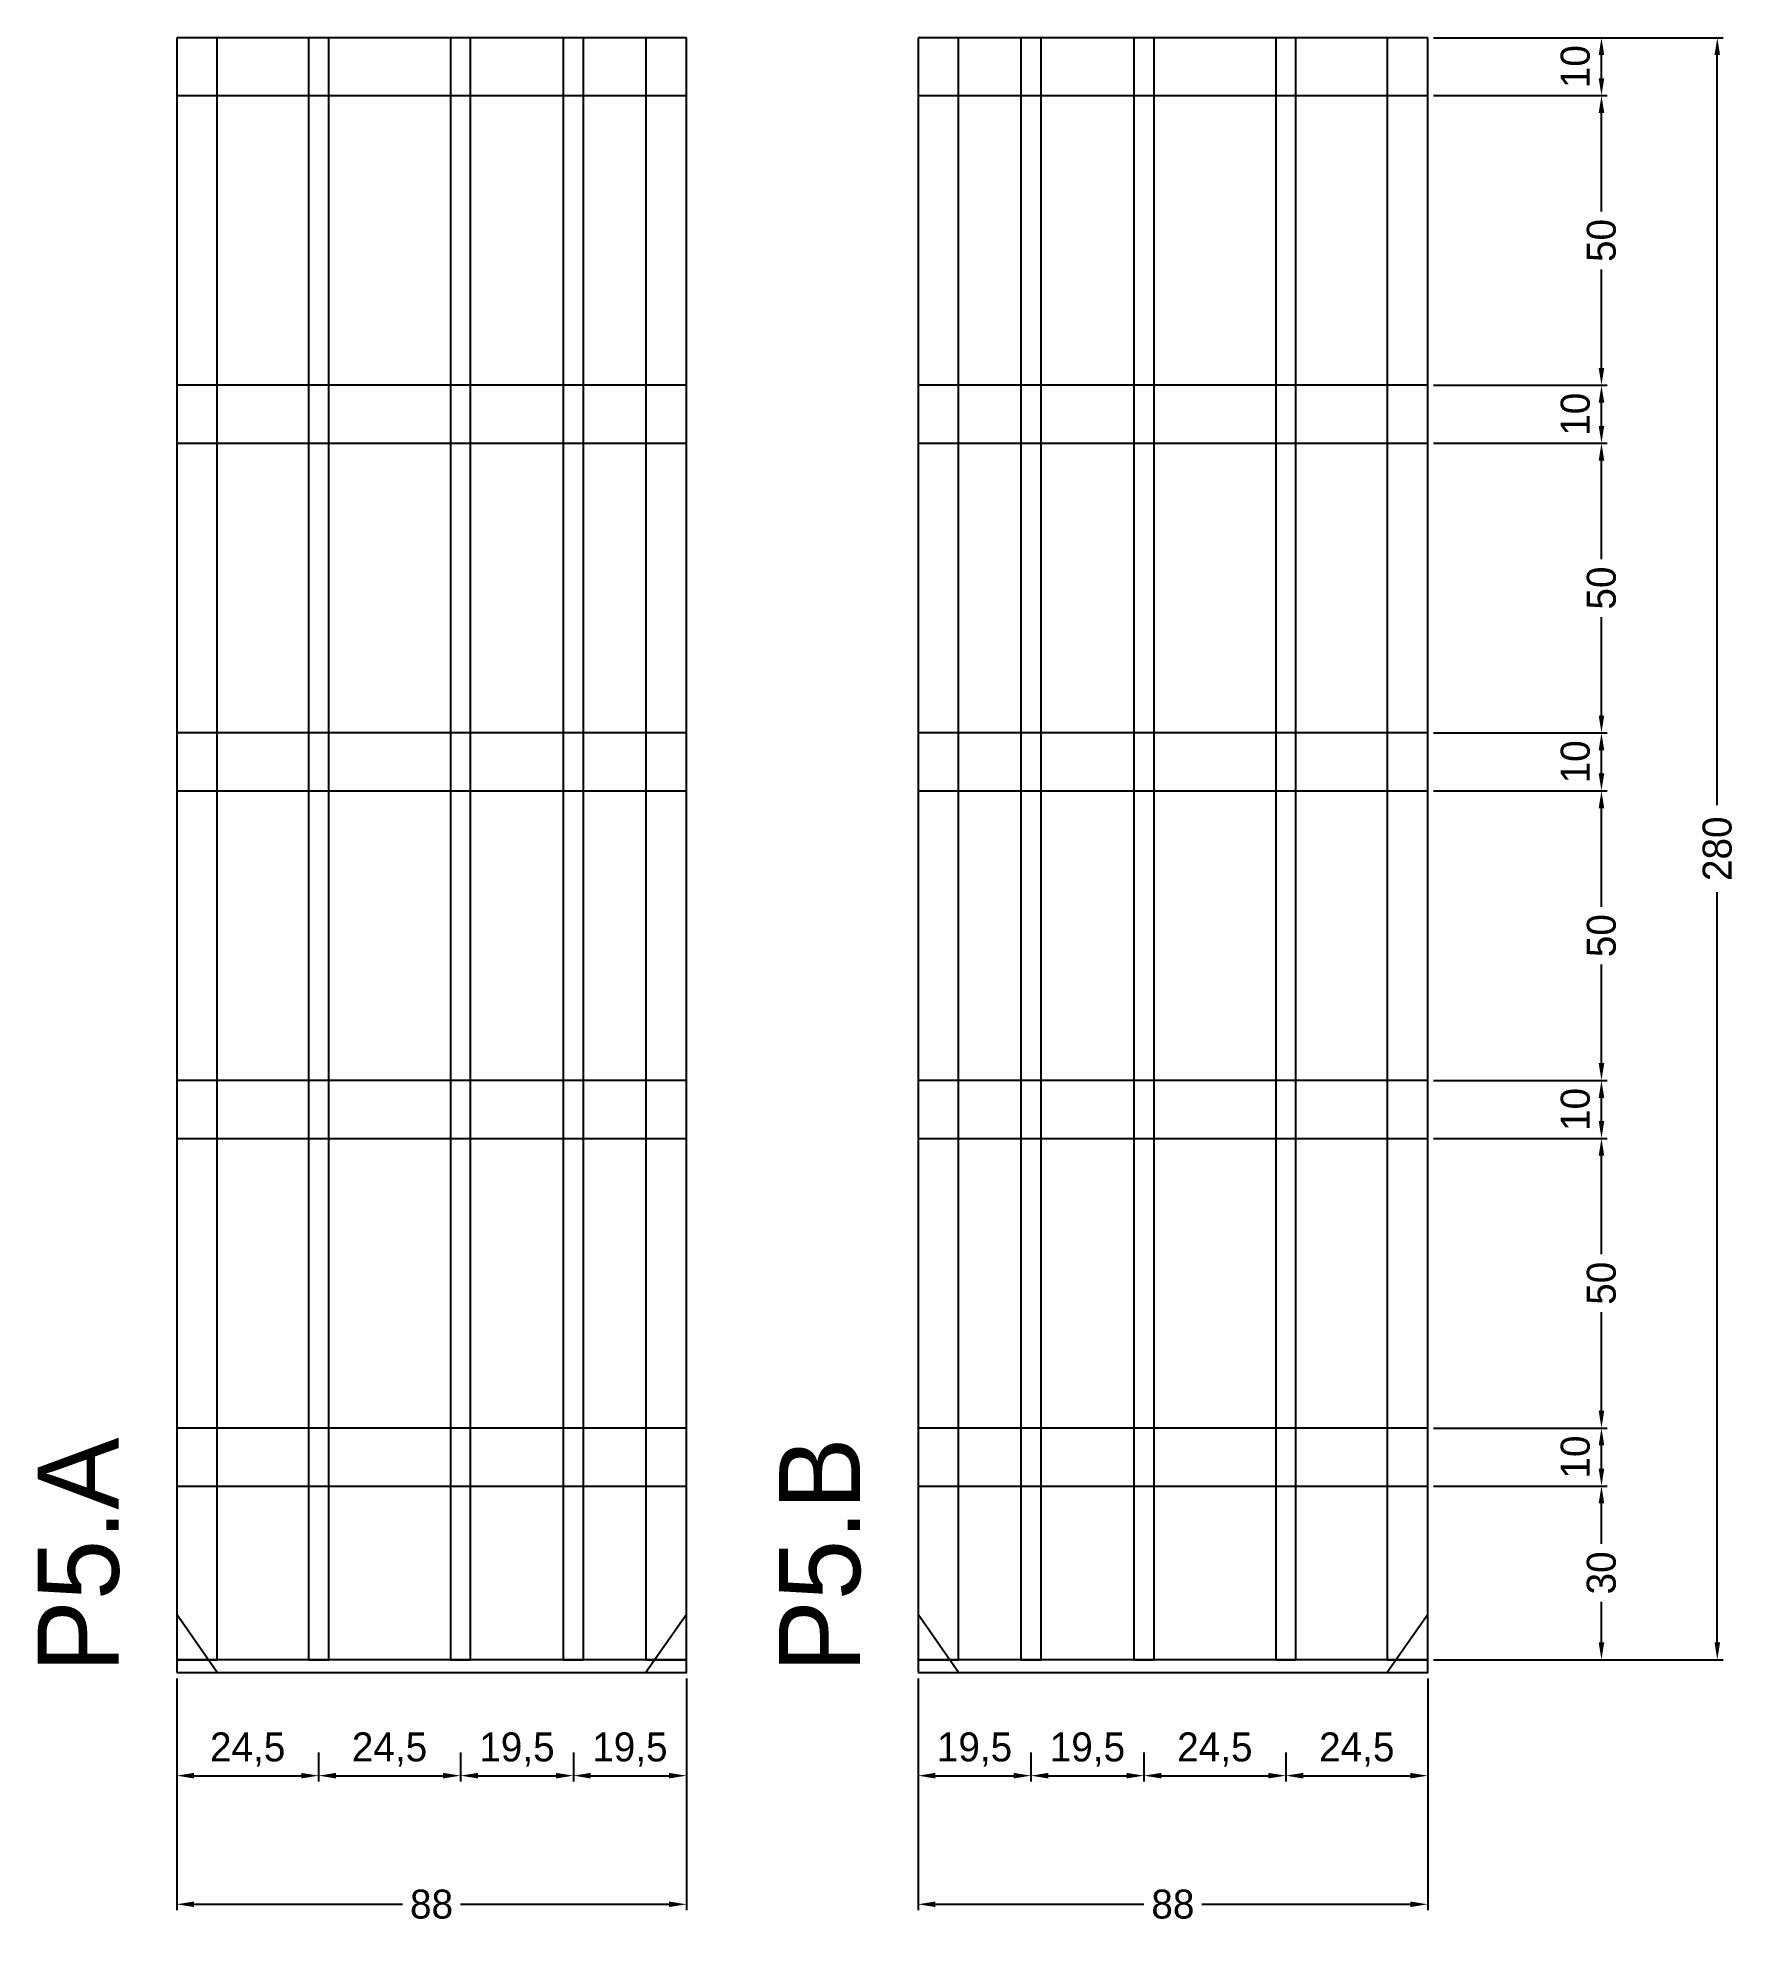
# Model space of a CAD drawing. Header units: centimetres. Extents: x -8500 to 4269, y -467 to 295.
# Drawn here: x 3976 to 4269.3, y -43.3 to 282.2 of the extents above; entities that cross this region are included whole.
import ezdxf

# ---------------------------------------------------------------- set-up
doc = ezdxf.new("R2010")
doc.units = ezdxf.units.CM
for name, color, linetype in [('COTA', 241, 'Continuous'), ('NOMENCLATURA', 7, 'Continuous'), ('SARR_2.2x10', 60, 'Continuous'), ('SARR_2.2x7', 40, 'Continuous'), ('SARR_3.5x7', 81, 'Continuous')]:
    doc.layers.add(name, color=color, linetype=linetype)
doc.dimstyles.new('PAINEL-NOVA', dxfattribs={"dimtxt": 5, "dimasz": 3, "dimexe": 1, "dimexo": 1, "dimgap": 1, "dimtad": 1, "dimcen": 2.5, "dimazin": 3, "dimtfac": 1, "dimtmove": 0, "dimatfit": 3})

msp = doc.modelspace()

# ---------------------------------------------------------------- texts
at = {"layer": 'NOMENCLATURA'}
for s, p in [('P5.A', (3990, 0)), ('P5.B', (4118, 0))]:
    msp.add_text(s, height=14, rotation=90, dxfattribs=at).set_placement(p)

# ---------------------------------------------------------------- blocks, each defined once
blk = doc.blocks.new('_CLOSEDFILLED')
at = {"color": 0, "linetype": 'BYBLOCK'}
blk.add_solid([(-1, 0.16), (0, 0), (-1, -0.16)], dxfattribs=at)
blk = doc.blocks.new('*D41')
for p, q in [((4000, -13.8), (4000, -18.8)), ((4024.5, -13.8), (4024.5, -18.8)), ((4003, -17.8), (4021.5, -17.8))]:
    blk.add_line(p, q)
at = {"layer": 'Defpoints'}
for p in [(4000, -12.8), (4024.5, -12.8), (4000, -17.8)]:
    blk.add_point(p, dxfattribs=at)
at = {"layer": 'COTA', "xscale": 3, "yscale": 3, "rotation": 180}
blk.add_blockref('_CLOSEDFILLED', (4000, -17.8), dxfattribs=at)
at = {"layer": 'COTA', "xscale": 3, "yscale": 3}
blk.add_blockref('_CLOSEDFILLED', (4024.5, -17.8), dxfattribs=at)
at = {"layer": 'COTA', "insert": (4012.25, -13.3), "char_height": 5, "attachment_point": 5}
blk.add_mtext('24,5', dxfattribs=at)
blk = doc.blocks.new('*D42')
for p, q in [((4024.5, -13.8), (4024.5, -18.8)), ((4049, -13.8), (4049, -18.8)), ((4027.5, -17.8), (4046, -17.8))]:
    blk.add_line(p, q)
at = {"layer": 'Defpoints'}
for p in [(4024.5, -12.8), (4049, -12.8), (4024.5, -17.8)]:
    blk.add_point(p, dxfattribs=at)
at = {"layer": 'COTA', "xscale": 3, "yscale": 3, "rotation": 180}
blk.add_blockref('_CLOSEDFILLED', (4024.5, -17.8), dxfattribs=at)
at = {"layer": 'COTA', "xscale": 3, "yscale": 3}
blk.add_blockref('_CLOSEDFILLED', (4049, -17.8), dxfattribs=at)
at = {"layer": 'COTA', "insert": (4036.75, -13.3), "char_height": 5, "attachment_point": 5}
blk.add_mtext('24,5', dxfattribs=at)
blk = doc.blocks.new('*D45')
for p, q in [((4000, -1), (4000, -41)), ((4088, -1), (4088, -41)), ((4003, -40), (4039, -40)), ((4049, -40), (4085, -40))]:
    blk.add_line(p, q)
at = {"layer": 'Defpoints'}
for p in [(4000, 0), (4088, 0), (4000, -40)]:
    blk.add_point(p, dxfattribs=at)
at = {"layer": 'COTA', "xscale": 3, "yscale": 3, "rotation": 180}
blk.add_blockref('_CLOSEDFILLED', (4000, -40), dxfattribs=at)
at = {"layer": 'COTA', "xscale": 3, "yscale": 3}
blk.add_blockref('_CLOSEDFILLED', (4088, -40), dxfattribs=at)
at = {"layer": 'COTA', "insert": (4044, -40), "char_height": 5, "attachment_point": 5}
blk.add_mtext('88', dxfattribs=at)
blk = doc.blocks.new('GRA-E')
at = {"layer": 'SARR_2.2x7'}
blk.add_lwpolyline([(0, 0), (7, 0), (0, 10)], close=True, dxfattribs=at)
blk = doc.blocks.new('GRA-D')
at = {"layer": 'SARR_2.2x7'}
blk.add_lwpolyline([(0, 0), (7, 0), (7, 10)], close=True, dxfattribs=at)
blk = doc.blocks.new('*D48')
for p, q in [((4167, -13.8), (4167, -18.8)), ((4191.5, -13.8), (4191.5, -18.8)), ((4170, -17.8), (4188.5, -17.8))]:
    blk.add_line(p, q)
at = {"layer": 'Defpoints'}
for p in [(4167, -12.8), (4191.5, -12.8), (4167, -17.8)]:
    blk.add_point(p, dxfattribs=at)
at = {"layer": 'COTA', "xscale": 3, "yscale": 3, "rotation": 180}
blk.add_blockref('_CLOSEDFILLED', (4167, -17.8), dxfattribs=at)
at = {"layer": 'COTA', "xscale": 3, "yscale": 3}
blk.add_blockref('_CLOSEDFILLED', (4191.5, -17.8), dxfattribs=at)
at = {"layer": 'COTA', "insert": (4179.25, -13.3), "char_height": 5, "attachment_point": 5}
blk.add_mtext('24,5', dxfattribs=at)
blk = doc.blocks.new('*D49')
for p, q in [((4191.5, -13.8), (4191.5, -18.8)), ((4216, -13.8), (4216, -18.8)), ((4194.5, -17.8), (4213, -17.8))]:
    blk.add_line(p, q)
at = {"layer": 'Defpoints'}
for p in [(4191.5, -12.8), (4216, -12.8), (4191.5, -17.8)]:
    blk.add_point(p, dxfattribs=at)
at = {"layer": 'COTA', "xscale": 3, "yscale": 3, "rotation": 180}
blk.add_blockref('_CLOSEDFILLED', (4191.5, -17.8), dxfattribs=at)
at = {"layer": 'COTA', "xscale": 3, "yscale": 3}
blk.add_blockref('_CLOSEDFILLED', (4216, -17.8), dxfattribs=at)
at = {"layer": 'COTA', "insert": (4203.75, -13.3), "char_height": 5, "attachment_point": 5}
blk.add_mtext('24,5', dxfattribs=at)
blk = doc.blocks.new('*D50')
for p, q in [((4128, -1), (4128, -41)), ((4216, -1), (4216, -41)), ((4131, -40), (4167, -40)), ((4177, -40), (4213, -40))]:
    blk.add_line(p, q)
at = {"layer": 'Defpoints'}
for p in [(4128, 0), (4216, 0), (4128, -40)]:
    blk.add_point(p, dxfattribs=at)
at = {"layer": 'COTA', "xscale": 3, "yscale": 3, "rotation": 180}
blk.add_blockref('_CLOSEDFILLED', (4128, -40), dxfattribs=at)
at = {"layer": 'COTA', "xscale": 3, "yscale": 3}
blk.add_blockref('_CLOSEDFILLED', (4216, -40), dxfattribs=at)
at = {"layer": 'COTA', "insert": (4172, -40), "char_height": 5, "attachment_point": 5}
blk.add_mtext('88', dxfattribs=at)
blk = doc.blocks.new('*D51')
for p, q in [((4217, 282.2), (4267, 282.2)), ((4266, 149.7), (4266, 279.2)), ((4266, 5.2), (4266, 134.7)), ((4217, 2.2), (4267, 2.2))]:
    blk.add_line(p, q)
at = {"layer": 'Defpoints'}
for p in [(4216, 282.2), (4216, 2.2), (4266, 2.2)]:
    blk.add_point(p, dxfattribs=at)
at = {"layer": 'COTA', "xscale": 3, "yscale": 3}
for p, rotation in [((4266, 282.2), 90), ((4266, 2.2), 270)]:
    blk.add_blockref('_CLOSEDFILLED', p, dxfattribs=dict(at, rotation=rotation))
at = {"layer": 'COTA', "insert": (4266, 142.2), "char_height": 5, "attachment_point": 5, "rotation": 90}
blk.add_mtext('280', dxfattribs=at)
blk = doc.blocks.new('*D52')
for p, q in [((4217, 32.2), (4247, 32.2)), ((4246, 22.2), (4246, 29.2)), ((4246, 5.2), (4246, 12.2)), ((4217, 2.2), (4247, 2.2))]:
    blk.add_line(p, q)
at = {"layer": 'Defpoints'}
for p in [(4216, 32.2), (4216, 2.2), (4246, 2.2)]:
    blk.add_point(p, dxfattribs=at)
at = {"layer": 'COTA', "xscale": 3, "yscale": 3}
for p, rotation in [((4246, 32.2), 90), ((4246, 2.2), 270)]:
    blk.add_blockref('_CLOSEDFILLED', p, dxfattribs=dict(at, rotation=rotation))
at = {"layer": 'COTA', "insert": (4246, 17.2), "char_height": 5, "attachment_point": 5, "rotation": 90}
blk.add_mtext('30', dxfattribs=at)
blk = doc.blocks.new('*D53')
for p, q in [((4217, 42.2), (4247, 42.2)), ((4246, 35.2), (4246, 39.2)), ((4217, 32.2), (4247, 32.2))]:
    blk.add_line(p, q)
at = {"layer": 'Defpoints'}
for p in [(4216, 42.2), (4216, 32.2), (4246, 32.2)]:
    blk.add_point(p, dxfattribs=at)
at = {"layer": 'COTA', "xscale": 3, "yscale": 3}
for p, rotation in [((4246, 42.2), 90), ((4246, 32.2), 270)]:
    blk.add_blockref('_CLOSEDFILLED', p, dxfattribs=dict(at, rotation=rotation))
at = {"layer": 'COTA', "insert": (4241.5, 37.2), "char_height": 5, "attachment_point": 5, "rotation": 90}
blk.add_mtext('10', dxfattribs=at)
blk = doc.blocks.new('*D54')
for p, q in [((4217, 92.2), (4247, 92.2)), ((4246, 72.2), (4246, 89.2)), ((4246, 45.2), (4246, 62.2)), ((4217, 42.2), (4247, 42.2))]:
    blk.add_line(p, q)
at = {"layer": 'Defpoints'}
for p in [(4216, 92.2), (4216, 42.2), (4246, 42.2)]:
    blk.add_point(p, dxfattribs=at)
at = {"layer": 'COTA', "xscale": 3, "yscale": 3}
for p, rotation in [((4246, 92.2), 90), ((4246, 42.2), 270)]:
    blk.add_blockref('_CLOSEDFILLED', p, dxfattribs=dict(at, rotation=rotation))
at = {"layer": 'COTA', "insert": (4246, 67.2), "char_height": 5, "attachment_point": 5, "rotation": 90}
blk.add_mtext('50', dxfattribs=at)
blk = doc.blocks.new('*D55')
for p, q in [((4217, 102.2), (4247, 102.2)), ((4246, 95.2), (4246, 99.2)), ((4217, 92.2), (4247, 92.2))]:
    blk.add_line(p, q)
at = {"layer": 'Defpoints'}
for p in [(4216, 102.2), (4216, 92.2), (4246, 92.2)]:
    blk.add_point(p, dxfattribs=at)
at = {"layer": 'COTA', "xscale": 3, "yscale": 3}
for p, rotation in [((4246, 102.2), 90), ((4246, 92.2), 270)]:
    blk.add_blockref('_CLOSEDFILLED', p, dxfattribs=dict(at, rotation=rotation))
at = {"layer": 'COTA', "insert": (4241.5, 97.2), "char_height": 5, "attachment_point": 5, "rotation": 90}
blk.add_mtext('10', dxfattribs=at)
blk = doc.blocks.new('*D56')
for p, q in [((4217, 152.2), (4247, 152.2)), ((4246, 132.2), (4246, 149.2)), ((4246, 105.2), (4246, 122.2)), ((4217, 102.2), (4247, 102.2))]:
    blk.add_line(p, q)
at = {"layer": 'Defpoints'}
for p in [(4216, 152.2), (4216, 102.2), (4246, 102.2)]:
    blk.add_point(p, dxfattribs=at)
at = {"layer": 'COTA', "xscale": 3, "yscale": 3}
for p, rotation in [((4246, 152.2), 90), ((4246, 102.2), 270)]:
    blk.add_blockref('_CLOSEDFILLED', p, dxfattribs=dict(at, rotation=rotation))
at = {"layer": 'COTA', "insert": (4246, 127.2), "char_height": 5, "attachment_point": 5, "rotation": 90}
blk.add_mtext('50', dxfattribs=at)
blk = doc.blocks.new('*D57')
for p, q in [((4217, 162.2), (4247, 162.2)), ((4246, 155.2), (4246, 159.2)), ((4217, 152.2), (4247, 152.2))]:
    blk.add_line(p, q)
at = {"layer": 'Defpoints'}
for p in [(4216, 162.2), (4216, 152.2), (4246, 152.2)]:
    blk.add_point(p, dxfattribs=at)
at = {"layer": 'COTA', "xscale": 3, "yscale": 3}
for p, rotation in [((4246, 162.2), 90), ((4246, 152.2), 270)]:
    blk.add_blockref('_CLOSEDFILLED', p, dxfattribs=dict(at, rotation=rotation))
at = {"layer": 'COTA', "insert": (4241.5, 157.2), "char_height": 5, "attachment_point": 5, "rotation": 90}
blk.add_mtext('10', dxfattribs=at)
blk = doc.blocks.new('*D58')
for p, q in [((4217, 212.2), (4247, 212.2)), ((4246, 192.2), (4246, 209.2)), ((4246, 165.2), (4246, 182.2)), ((4217, 162.2), (4247, 162.2))]:
    blk.add_line(p, q)
at = {"layer": 'Defpoints'}
for p in [(4216, 212.2), (4216, 162.2), (4246, 162.2)]:
    blk.add_point(p, dxfattribs=at)
at = {"layer": 'COTA', "xscale": 3, "yscale": 3}
for p, rotation in [((4246, 212.2), 90), ((4246, 162.2), 270)]:
    blk.add_blockref('_CLOSEDFILLED', p, dxfattribs=dict(at, rotation=rotation))
at = {"layer": 'COTA', "insert": (4246, 187.2), "char_height": 5, "attachment_point": 5, "rotation": 90}
blk.add_mtext('50', dxfattribs=at)
blk = doc.blocks.new('*D59')
for p, q in [((4217, 222.2), (4247, 222.2)), ((4246, 215.2), (4246, 219.2)), ((4217, 212.2), (4247, 212.2))]:
    blk.add_line(p, q)
at = {"layer": 'Defpoints'}
for p in [(4216, 222.2), (4216, 212.2), (4246, 212.2)]:
    blk.add_point(p, dxfattribs=at)
at = {"layer": 'COTA', "xscale": 3, "yscale": 3}
for p, rotation in [((4246, 222.2), 90), ((4246, 212.2), 270)]:
    blk.add_blockref('_CLOSEDFILLED', p, dxfattribs=dict(at, rotation=rotation))
at = {"layer": 'COTA', "insert": (4241.5, 217.2), "char_height": 5, "attachment_point": 5, "rotation": 90}
blk.add_mtext('10', dxfattribs=at)
blk = doc.blocks.new('*D60')
for p, q in [((4217, 272.2), (4247, 272.2)), ((4246, 252.2), (4246, 269.2)), ((4246, 225.2), (4246, 242.2)), ((4217, 222.2), (4247, 222.2))]:
    blk.add_line(p, q)
at = {"layer": 'Defpoints'}
for p in [(4216, 272.2), (4216, 222.2), (4246, 222.2)]:
    blk.add_point(p, dxfattribs=at)
at = {"layer": 'COTA', "xscale": 3, "yscale": 3}
for p, rotation in [((4246, 272.2), 90), ((4246, 222.2), 270)]:
    blk.add_blockref('_CLOSEDFILLED', p, dxfattribs=dict(at, rotation=rotation))
at = {"layer": 'COTA', "insert": (4246, 247.2), "char_height": 5, "attachment_point": 5, "rotation": 90}
blk.add_mtext('50', dxfattribs=at)
blk = doc.blocks.new('*D61')
for p, q in [((4217, 282.2), (4247, 282.2)), ((4246, 275.2), (4246, 279.2)), ((4217, 272.2), (4247, 272.2))]:
    blk.add_line(p, q)
at = {"layer": 'Defpoints'}
for p in [(4216, 282.2), (4216, 272.2), (4246, 272.2)]:
    blk.add_point(p, dxfattribs=at)
at = {"layer": 'COTA', "xscale": 3, "yscale": 3}
for p, rotation in [((4246, 282.2), 90), ((4246, 272.2), 270)]:
    blk.add_blockref('_CLOSEDFILLED', p, dxfattribs=dict(at, rotation=rotation))
at = {"layer": 'COTA', "insert": (4241.5, 277.2), "char_height": 5, "attachment_point": 5, "rotation": 90}
blk.add_mtext('10', dxfattribs=at)

# ---------------------------------------------------------------- dimensions: what is measured, and where the dimension line sits
at = {"layer": 'COTA'}
for base, p1, p2, picture, middle in [((4266, 2.2), (4216, 2.2), (4216, 282.2), '*D51', (4266, 142.2)), ((4246, 272.2), (4216, 272.2), (4216, 282.2), '*D61', (4241.5, 277.2)), ((4246, 222.2), (4216, 222.2), (4216, 272.2), '*D60', (4246, 247.2)), ((4246, 212.2), (4216, 212.2), (4216, 222.2), '*D59', (4241.5, 217.2)), ((4246, 162.2), (4216, 162.2), (4216, 212.2), '*D58', (4246, 187.2)), ((4246, 152.2), (4216, 152.2), (4216, 162.2), '*D57', (4241.5, 157.2)), ((4246, 102.2), (4216, 102.2), (4216, 152.2), '*D56', (4246, 127.2)), ((4246, 92.2), (4216, 92.2), (4216, 102.2), '*D55', (4241.5, 97.2)), ((4246, 42.2), (4216, 42.2), (4216, 92.2), '*D54', (4246, 67.2)), ((4246, 32.2), (4216, 32.2), (4216, 42.2), '*D53', (4241.5, 37.2)), ((4246, 2.2), (4216, 2.2), (4216, 32.2), '*D52', (4246, 17.2))]:
    dim = msp.add_linear_dim(base=base, p1=p1, p2=p2, angle=90, dimstyle='PAINEL-NOVA', dxfattribs=at)
    dim.commit()
    dim.dimension.update_dxf_attribs({"geometry": picture, "text_midpoint": middle})
for base, p1, p2, picture, middle in [((4000, -40), (4000, 0), (4088, 0), '*D45', (4044, -40)), ((4128, -40), (4128, 0), (4216, 0), '*D50', (4172, -40)), ((4000, -17.8), (4000, -12.8), (4024.5, -12.8), '*D41', (4012.25, -13.3)), ((4024.5, -17.8), (4024.5, -12.8), (4049, -12.8), '*D42', (4036.75, -13.3)), ((4167, -17.8), (4167, -12.8), (4191.5, -12.8), '*D48', (4179.25, -13.3)), ((4191.5, -17.8), (4191.5, -12.8), (4216, -12.8), '*D49', (4203.75, -13.3))]:
    dim = msp.add_linear_dim(base=base, p1=p1, p2=p2, dimstyle='PAINEL-NOVA', dxfattribs=at)
    dim.commit()
    dim.dimension.update_dxf_attribs({"geometry": picture, "text_midpoint": middle})
for base, p1, p2 in [((4049, -17.8), (4049, -12.8), (4068.5, -12.8)), ((4068.5, -17.8), (4068.5, -12.8), (4088, -12.8)), ((4128, -17.8), (4128, -12.8), (4147.5, -12.8)), ((4147.5, -17.8), (4147.5, -12.8), (4167, -12.8))]:
    msp.add_linear_dim(base=base, p1=p1, p2=p2, dimstyle='PAINEL-NOVA', dxfattribs=at).render()

# ---------------------------------------------------------------- linework, layer by layer
at = {"layer": 'SARR_2.2x10'}
for p, q in [((4088, 282.2), (4000, 282.2)), ((4000, 282.2), (4000, 272.2)), ((4088, 272.2), (4088, 282.2)), ((4216, 282.2), (4128, 282.2)), ((4128, 282.2), (4128, 272.2)), ((4216, 272.2), (4216, 282.2)), ((4000, 272.2), (4088, 272.2)), ((4128, 272.2), (4216, 272.2)), ((4088, 222.2), (4000, 222.2)), ((4000, 222.2), (4000, 212.2)), ((4088, 212.2), (4088, 222.2)), ((4216, 222.2), (4128, 222.2)), ((4128, 222.2), (4128, 212.2)), ((4216, 212.2), (4216, 222.2)), ((4000, 212.2), (4088, 212.2)), ((4128, 212.2), (4216, 212.2)), ((4088, 162.2), (4000, 162.2)), ((4000, 162.2), (4000, 152.2)), ((4088, 152.2), (4088, 162.2)), ((4216, 162.2), (4128, 162.2)), ((4128, 162.2), (4128, 152.2)), ((4216, 152.2), (4216, 162.2)), ((4000, 152.2), (4088, 152.2)), ((4128, 152.2), (4216, 152.2)), ((4088, 102.2), (4000, 102.2)), ((4000, 102.2), (4000, 92.2)), ((4088, 92.2), (4088, 102.2)), ((4216, 102.2), (4128, 102.2)), ((4128, 102.2), (4128, 92.2)), ((4216, 92.2), (4216, 102.2)), ((4000, 92.2), (4088, 92.2)), ((4128, 92.2), (4216, 92.2)), ((4088, 42.2), (4000, 42.2)), ((4000, 42.2), (4000, 32.2)), ((4088, 32.2), (4088, 42.2)), ((4216, 42.2), (4128, 42.2)), ((4128, 42.2), (4128, 32.2)), ((4216, 32.2), (4216, 42.2)), ((4000, 32.2), (4088, 32.2)), ((4128, 32.2), (4216, 32.2))]:
    msp.add_line(p, q, dxfattribs=at)
at = {"layer": 'SARR_2.2x7'}
for p, q in [((4007, 282.2), (4000, 282.2)), ((4000, 282.2), (4000, 2.2)), ((4007, 2.2), (4007, 282.2)), ((4088, 282.2), (4081, 282.2)), ((4081, 282.2), (4081, 2.2)), ((4088, 2.2), (4088, 282.2)), ((4135, 282.2), (4128, 282.2)), ((4128, 282.2), (4128, 2.2)), ((4135, 2.2), (4135, 282.2)), ((4216, 282.2), (4209, 282.2)), ((4209, 282.2), (4209, 2.2)), ((4216, 2.2), (4216, 282.2)), ((4088, 2.2), (4000, 2.2)), ((4000, 2.2), (4000, 0)), ((4000, 2.2), (4007, 2.2)), ((4000, 0), (4088, 0)), ((4081, 2.2), (4088, 2.2)), ((4088, 0), (4088, 2.2)), ((4216, 2.2), (4128, 2.2)), ((4128, 2.2), (4128, 0)), ((4128, 2.2), (4135, 2.2)), ((4128, 0), (4216, 0)), ((4209, 2.2), (4216, 2.2)), ((4216, 0), (4216, 2.2))]:
    msp.add_line(p, q, dxfattribs=at)
at = {"layer": 'SARR_3.5x7'}
for p, q in [((4026.25, 282.2), (4022.75, 282.2)), ((4022.75, 282.2), (4022.75, 2.2)), ((4026.25, 2.2), (4026.25, 282.2)), ((4050.75, 282.2), (4047.25, 282.2)), ((4047.25, 282.2), (4047.25, 2.2)), ((4050.75, 2.2), (4050.75, 282.2)), ((4070.25, 282.2), (4066.75, 282.2)), ((4066.75, 282.2), (4066.75, 2.2)), ((4070.25, 2.2), (4070.25, 282.2)), ((4149.25, 282.2), (4145.75, 282.2)), ((4145.75, 282.2), (4145.75, 2.2)), ((4149.25, 2.2), (4149.25, 282.2)), ((4168.75, 282.2), (4165.25, 282.2)), ((4165.25, 282.2), (4165.25, 2.2)), ((4168.75, 2.2), (4168.75, 282.2)), ((4193.25, 282.2), (4189.75, 282.2)), ((4189.75, 282.2), (4189.75, 2.2)), ((4193.25, 2.2), (4193.25, 282.2)), ((4022.75, 2.2), (4026.25, 2.2)), ((4047.25, 2.2), (4050.75, 2.2)), ((4066.75, 2.2), (4070.25, 2.2)), ((4145.75, 2.2), (4149.25, 2.2)), ((4165.25, 2.2), (4168.75, 2.2)), ((4189.75, 2.2), (4193.25, 2.2))]:
    msp.add_line(p, q, dxfattribs=at)

# ---------------------------------------------------------------- block references
at = {"layer": 'SARR_2.2x7'}
for name, p in [('GRA-E', (4000, 0)), ('GRA-D', (4081, 0)), ('GRA-E', (4128, 0)), ('GRA-D', (4209, 0))]:
    msp.add_blockref(name, p, dxfattribs=at)

msp.set_redraw_order([(e.dxf.handle, doc.entitydb.next_handle()) for e in msp.query("TEXT MTEXT ATTDEF DIMENSION ARC_DIMENSION")])  # texts and dimensions are drawn at this point

doc.saveas('drawing.dxf')
